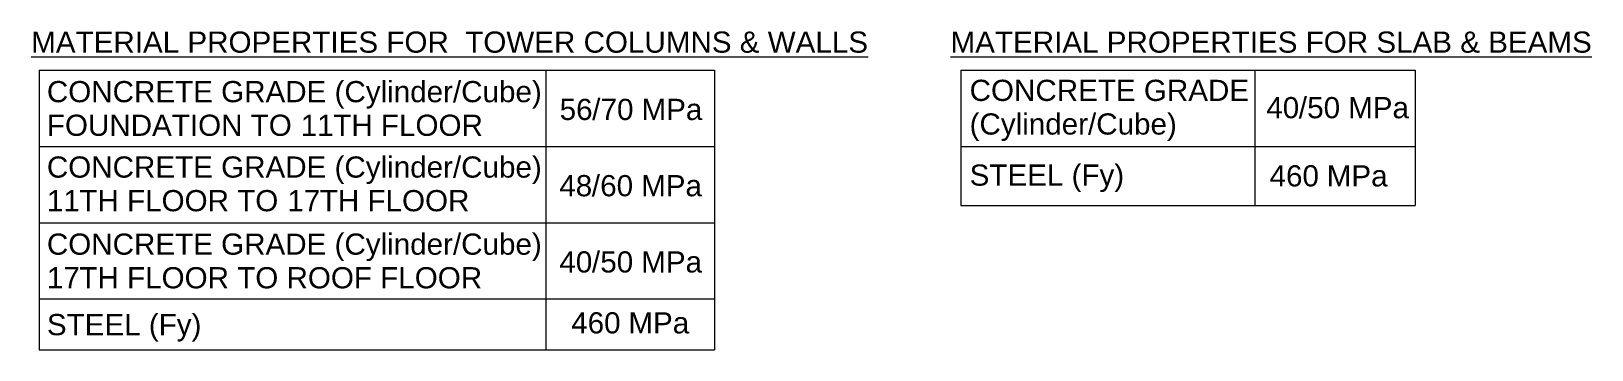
# Model space of a CAD drawing. Header units: millimetres. Extents: x 1499 to 132195, y 3769 to 41190.
# Drawn here: x 95359 to 132195, y 4626 to 12147 of the extents above; entities that cross this region are included whole.
import ezdxf

# ---------------------------------------------------------------- set-up
doc = ezdxf.new("R2010")
doc.units = ezdxf.units.MM
doc.layers.add('A-DETL-THIN', color=151, linetype='Continuous', lineweight=5)
doc.layers.add('G-ANNO-TEXT', color=231, linetype='Continuous', lineweight=5)
doc.styles.add('Arial', font='arial.ttf', dxfattribs={"height": 500})

msp = doc.modelspace()

# ---------------------------------------------------------------- texts
at = {"layer": 'G-ANNO-TEXT', "color": 7, "lineweight": 13, "char_height": 500, "attachment_point": 1, "style": 'Arial'}
for s, insert, width in [('\\LMATERIAL PROPERTIES FOR  TOWER COLUMNS & WALLS', (95359.4132, 12139.6104), 23970.45625), ('\\LMATERIAL PROPERTIES FOR SLAB & BEAMS', (117059.4132, 12139.6104), 18294.50875), ('CONCRETE GRADE (Cylinder/Cube)', (95729.3627, 10970.6847), 14061.59875), ('CONCRETE GRADE ', (117509.7246, 11000.7352), 8225.31375), ('56', (107832.9496, 10550.6847), 929.9575), ('/', (108600.2412, 10550.6847), 240.50625), ('70 ', (108798.6787, 10550.6847), 1170.46375), ('MPa', (109764.4079, 10550.6847), 1715.61125), ('40', (124512.0569, 10592.4524), 929.9575), ('/', (125279.3486, 10592.4524), 240.50625), ('50 ', (125477.7861, 10592.4524), 1170.46375), ('MPa', (126443.5152, 10592.4524), 1715.61125), ('FOUNDATION TO ', (95729.3627, 10176.9347), 7263.28875), ('11', (101722.1752, 10176.9347), 929.9575), ('TH FLOOR', (102489.4668, 10176.9347), 4281.01125), ('(Cylinder/Cube)', (117509.7246, 10206.9852), 5836.285), ('CONCRETE GRADE (Cylinder/Cube)', (95729.3627, 9190.6847), 14061.59875), ('STEEL (Fy)', (117509.7246, 9000.5363), 4409.28125), ('460 ', (124589.7246, 8982.7352), 1635.4425), ('MPa', (125939.0996, 8982.7352), 1715.61125), ('48', (107824.0492, 8750.6847), 929.9575), ('/', (108591.3408, 8750.6847), 240.50625), ('60 ', (108789.7783, 8750.6847), 1170.46375), ('MPa', (109755.5075, 8750.6847), 1715.61125), ('11', (95729.3627, 8396.9347), 929.9575), ('TH FLOOR TO ', (96496.6543, 8396.9347), 5948.52125), ('17', (101404.6752, 8396.9347), 929.9575), ('TH FLOOR', (102171.9668, 8396.9347), 4281.01125), ('CONCRETE GRADE (Cylinder/Cube)', (95729.3627, 7370.6847), 14061.59875), ('40', (107826.2384, 6950.6847), 929.9575), ('/', (108593.53, 6950.6847), 240.50625), ('50 ', (108791.9675, 6950.6847), 1170.46375), ('MPa', (109757.6967, 6950.6847), 1715.61125), ('17', (95729.3627, 6576.9347), 929.9575), ('TH FLOOR TO ROOF FLOOR', (96496.6543, 6576.9347), 11528.26625), ('STEEL (Fy)', (95729.3627, 5470.6847), 4409.28125), ('460 ', (108105.5056, 5512.6847), 1635.4425), ('MPa', (109454.8806, 5512.6847), 1715.61125)]:
    msp.add_mtext(s, dxfattribs=dict(at, insert=insert, width=width))

# ---------------------------------------------------------------- linework, layer by layer
at = {"layer": 'A-DETL-THIN'}
for p, q in [((95545.3166, 11226.4094), (95545.3166, 4626.4094)), ((95545.3166, 11226.4094), (111485.3166, 11226.4094)), ((107505.3166, 11226.4094), (107505.3166, 4626.4094)), ((111485.3166, 11226.4094), (111485.3166, 4626.4094)), ((117305.6785, 11226.4094), (117305.6785, 8036.4599)), ((117305.6785, 11226.4094), (128025.6785, 11226.4094)), ((124245.6785, 11226.4094), (124245.6785, 8036.4599)), ((128025.6785, 11226.4094), (128025.6785, 8036.4599)), ((95545.3166, 9426.4094), (111485.3166, 9426.4094)), ((117305.6785, 9426.4094), (128025.6785, 9426.4094)), ((117305.6785, 8036.4599), (128025.6785, 8036.4599)), ((95545.3166, 7626.4094), (111485.3166, 7626.4094)), ((95545.3166, 5826.4094), (111485.3166, 5826.4094)), ((95545.3166, 4626.4094), (111485.3166, 4626.4094))]:
    msp.add_line(p, q, dxfattribs=at)

msp.set_redraw_order([(e.dxf.handle, doc.entitydb.next_handle()) for e in msp.query("TEXT MTEXT ATTDEF DIMENSION ARC_DIMENSION")])  # texts and dimensions are drawn at this point

doc.saveas('drawing.dxf')
